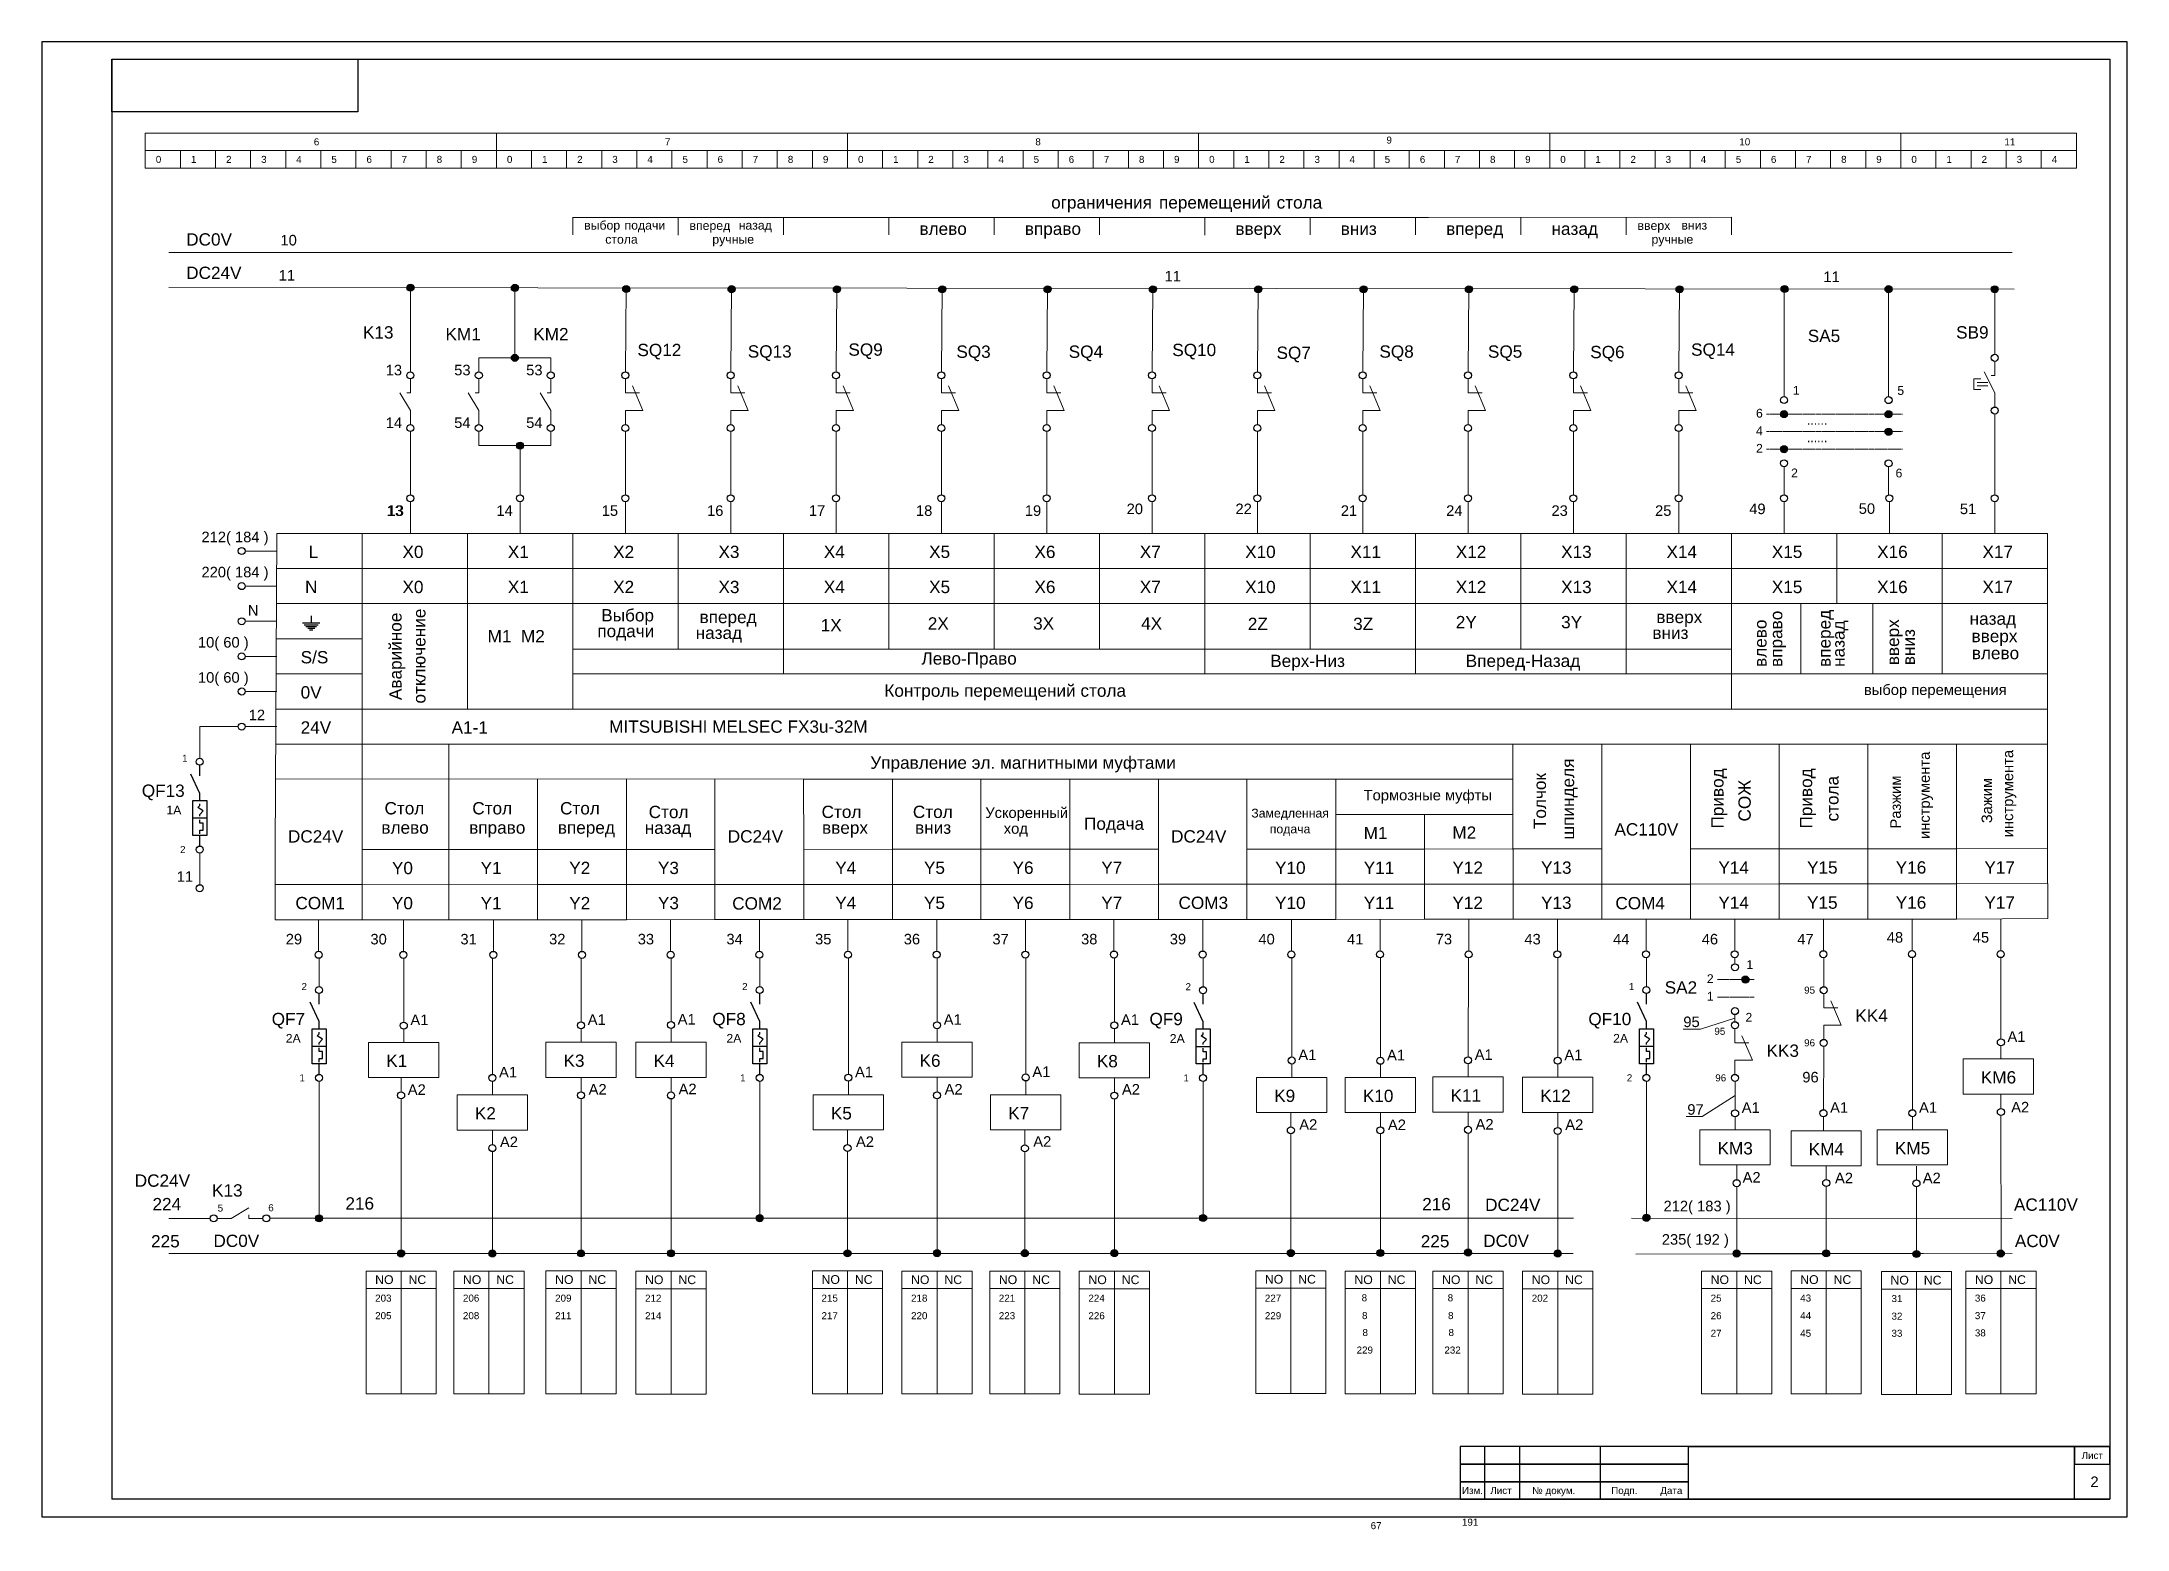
# Model space of a CAD drawing. Header units: millimetres. Extents: x 1900 to 5196, y 1354 to 2616.
# Drawn here: x 2575 to 3169, y 1871 to 2295 of the extents above; entities that cross this region are included whole.
import ezdxf

# ---------------------------------------------------------------- set-up
doc = ezdxf.new("R2010")
doc.units = ezdxf.units.MM
doc.linetypes.add('ACAD_ISO02W100', pattern=[15, 12, -3])
doc.layers.get('0').update_dxf_attribs({"lineweight": 20})
for name, color, linetype, lineweight in [('Маркировка', 7, 'Continuous', 25), ('Оформление', 7, 'Continuous', 30), ('Элементы', 7, 'Continuous', 25)]:
    doc.layers.add(name, color=color, linetype=linetype, lineweight=lineweight)
doc.styles.get("Standard").update_dxf_attribs({"font": 'arial.ttf'})

msp = doc.modelspace()

# ---------------------------------------------------------------- texts
at = {"layer": 'Маркировка'}
for s, height, p in [('6', 2, (2652.5, 2265.5)), ('7', 2, (2752.5, 2265.5)), ('8', 2, (2858, 2265.5)), ('9', 2, (2958, 2266)), ('10', 2, (3058.5, 2265.5)), ('11', 2, (3134, 2265.5)), ('0', 2, (2607.5, 2260.5)), ('1', 2, (2617.5, 2260.5)), ('2', 2, (2627.5, 2260.5)), ('3', 2, (2637.5, 2260.5)), ('4', 2, (2647.5, 2260.5)), ('5', 2, (2657.5, 2260.5)), ('6', 2, (2667.5, 2260.5)), ('7', 2, (2677.5, 2260.5)), ('8', 2, (2687.5, 2260.5)), ('9', 2, (2697.5, 2260.5)), ('0', 2, (2707.5, 2260.5)), ('1', 2, (2717.5, 2260.5)), ('2', 2, (2727.5, 2260.5)), ('3', 2, (2737.5, 2260.5)), ('4', 2, (2747.5, 2260.5)), ('5', 2, (2757.5, 2260.5)), ('6', 2, (2767.5, 2260.5)), ('7', 2, (2777.5, 2260.5)), ('8', 2, (2787.5, 2260.5)), ('9', 2, (2797.5, 2260.5)), ('0', 2, (2807.5, 2260.5)), ('1', 2, (2817.5, 2260.5)), ('2', 2, (2827.5, 2260.5)), ('3', 2, (2837.5, 2260.5)), ('4', 2, (2847.5, 2260.5)), ('5', 2, (2857.5, 2260.5)), ('6', 2, (2867.5, 2260.5)), ('7', 2, (2877.5, 2260.5)), ('8', 2, (2887.5, 2260.5)), ('9', 2, (2897.5, 2260.5)), ('0', 2, (2907.5, 2260.5)), ('1', 2, (2917.5, 2260.5)), ('2', 2, (2927.5, 2260.5)), ('3', 2, (2937.5, 2260.5)), ('4', 2, (2947.5, 2260.5)), ('5', 2, (2957.5, 2260.5)), ('6', 2, (2967.5, 2260.5)), ('7', 2, (2977.5, 2260.5)), ('8', 2, (2987.5, 2260.5)), ('9', 2, (2997.5, 2260.5)), ('0', 2, (3007.5, 2260.5)), ('1', 2, (3017.5, 2260.5)), ('2', 2, (3027.5, 2260.5)), ('3', 2, (3037.5, 2260.5)), ('4', 2, (3047.5, 2260.5)), ('5', 2, (3057.5, 2260.5)), ('6', 2, (3067.5, 2260.5)), ('7', 2, (3077.5, 2260.5)), ('8', 2, (3087.5, 2260.5)), ('9', 2, (3097.5, 2260.5)), ('0', 2, (3107.5, 2260.5)), ('1', 2, (3117.5, 2260.5)), ('2', 2, (3127.5, 2260.5)), ('3', 2, (3137.5, 2260.5)), ('4', 2, (3147.5, 2260.5)), ('перемещений', 3.5, (2893.22, 2247.5)), ('ограничения', 3.5, (2862.5, 2247.5)), ('стола', 3.5, (2926.72, 2247.5)), ('DC0V', 3.5, (2616.15, 2236.96)), ('10', 3, (2643, 2237)), ('выбор', 2.5, (2729.5, 2241.5)), ('стола', 2.5, (2735.5, 2237.5)), ('подачи', 2.5, (2741, 2241.5)), ('вперед', 2.5, (2759.5, 2241.42)), ('ручные', 2.5, (2766, 2237.5)), ('назад', 2.5, (2773.5, 2241.5)), ('влево', 3.5, (2825, 2240)), ('вправо', 3.5, (2855, 2240)), ('вверх', 3.5, (2914.98, 2240)), ('вниз', 3.5, (2944.98, 2240)), ('вперед', 3.5, (2975, 2240)), ('назад', 3.5, (3005, 2240)), ('вверх', 2.5, (3029.5, 2241.42)), ('ручные', 2.5, (3033.5, 2237.5)), ('вниз', 2.5, (3042, 2241.5)), ('DC24V', 3.5, (2616.15, 2227.46)), ('11', 3, (2642.5, 2227)), ('11', 3, (2894.81, 2226.76)), ('11', 3, (3082.44, 2226.58)), ('K13', 3.5, (2666.5, 2210.5)), ('KM1', 3.5, (2690, 2210)), ('KM2', 3.5, (2715, 2210)), ('SA5', 3.5, (3078, 2209.5)), ('SB9', 3.5, (3120.25, 2210.5)), ('SQ12', 3.5, (2744.67, 2205.49)), ('SQ13', 3.5, (2776.1, 2205.07)), ('SQ9', 3.5, (2804.76, 2205.6)), ('SQ3', 3.5, (2835.5, 2205)), ('SQ4', 3.5, (2867.5, 2205)), ('SQ10', 3.5, (2897, 2205.5)), ('SQ7', 3.5, (2926.69, 2204.69)), ('SQ8', 3.5, (2955.99, 2205.04)), ('SQ5', 3.5, (2986.9, 2205.03)), ('SQ6', 3.5, (3016.04, 2204.9)), ('SQ14', 3.5, (3044.76, 2205.6)), ('13', 3, (2672.98, 2200.02)), ('53', 3, (2692.48, 2200.02)), ('53', 3, (2712.98, 2200.02)), ('1', 2.5, (3073.75, 2194.48)), ('5', 2.5, (3103.5, 2194.45)), ('14', 3, (2672.98, 2185.02)), ('54', 3, (2692.48, 2185.02)), ('54', 3, (2712.98, 2185.02)), ('6', 2.5, (3063.25, 2187.98)), ('......', 2.5, (3077.75, 2185.98)), ('4', 2.5, (3063.25, 2182.98)), ('2', 2.5, (3063.25, 2177.98)), ('......', 2.5, (3077.75, 2180.98)), ('2', 2.5, (3073.25, 2170.98)), ('6', 2.5, (3103, 2170.95)), ('13', 3, (2673.25, 2159.99)), ('13', 3, (2673.5, 2160)), ('14', 3, (2704.5, 2160)), ('15', 3, (2734.5, 2160)), ('16', 3, (2764.5, 2160)), ('17', 3, (2793.5, 2160)), ('18', 3, (2824, 2160)), ('19', 3, (2855, 2160)), ('20', 3, (2884, 2160.5)), ('22', 3, (2915, 2160.5)), ('21', 3, (2945, 2160)), ('24', 3, (2975, 2160)), ('23', 3, (3005, 2160)), ('25', 3, (3034.5, 2160)), ('49', 3, (3061.32, 2160.5)), ('50', 3, (3092.51, 2160.57)), ('51', 3, (3121.32, 2160.5)), ('212( 184 )', 3, (2620.5, 2152.5)), ('L', 3.5, (2651, 2148.01)), ('X0', 3.5, (2677.75, 2148.01)), ('X1', 3.5, (2707.75, 2148.01)), ('X2', 3.5, (2737.75, 2148.01)), ('X3', 3.5, (2767.75, 2148.01)), ('X4', 3.5, (2797.75, 2148.01)), ('X5', 3.5, (2827.75, 2148.01)), ('X6', 3.5, (2857.75, 2148.01)), ('X7', 3.5, (2887.75, 2148.01)), ('X10', 3.5, (2917.75, 2148.01)), ('X11', 3.5, (2947.75, 2148.01)), ('X12', 3.5, (2977.75, 2148.01)), ('X13', 3.5, (3007.75, 2148.01)), ('X14', 3.5, (3037.75, 2148.01)), ('X15', 3.5, (3067.75, 2148.01)), ('X16', 3.5, (3097.75, 2148.01)), ('X17', 3.5, (3127.75, 2148.01)), ('220( 184 )', 3, (2620.5, 2142.5)), ('N', 3.5, (2650, 2138.01)), ('X0', 3.5, (2677.75, 2138.01)), ('X1', 3.5, (2707.75, 2138.01)), ('X2', 3.5, (2737.75, 2138.01)), ('X3', 3.5, (2767.75, 2138.01)), ('X4', 3.5, (2797.75, 2138.01)), ('X5', 3.5, (2827.75, 2138.01)), ('X6', 3.5, (2857.75, 2138.01)), ('X7', 3.5, (2887.75, 2138.01)), ('X10', 3.5, (2917.75, 2138.01)), ('X11', 3.5, (2947.75, 2138.01)), ('X12', 3.5, (2977.75, 2138.01)), ('X13', 3.5, (3007.75, 2138.01)), ('X14', 3.5, (3037.75, 2138.01)), ('X15', 3.5, (3067.75, 2138.01)), ('X16', 3.5, (3097.75, 2138.01)), ('X17', 3.5, (3127.75, 2138.01)), ('N', 3, (2633.71, 2131.58)), ('Выбор', 3.5, (2734.37, 2129.96)), ('M1', 3.5, (2702, 2124)), ('M2', 3.5, (2711.5, 2124)), ('подачи', 3.5, (2733.25, 2125.46)), ('назад', 3.5, (2761.25, 2124.96)), ('вперед', 3.5, (2762.37, 2129.46)), ('1X', 3.5, (2796.87, 2127.13)), ('2X', 3.5, (2827.37, 2127.63)), ('3X', 3.5, (2857.37, 2127.63)), ('4X', 3.5, (2888.13, 2127.63)), ('2Z', 3.5, (2918.51, 2127.51)), ('3Z', 3.5, (2948.51, 2127.51)), ('2Y', 3.5, (2977.75, 2128.01)), ('3Y', 3.5, (3007.75, 2128.01)), ('вниз', 3.5, (3033.75, 2124.96)), ('вверх', 3.5, (3034.87, 2129.46)), ('назад', 3.5, (3124.09, 2129)), ('вверх', 3.5, (3124.64, 2124.03)), ('10( 60 )', 3, (2619.5, 2122.5)), ('S/S', 3.5, (2648.75, 2118.01)), ('Лево-Право', 3.5, (2825.57, 2117.65)), ('влево', 3.5, (3124.72, 2119.19)), ('10( 60 )', 3, (2619.5, 2112.5)), ('Верх-Низ', 3.5, (2924.9, 2116.97)), ('Вперед-Назад', 3.5, (2980.58, 2116.99)), ('0V', 3.5, (2648.75, 2108.01)), ('Контроль перемещений стола', 3.5, (2815, 2108.5)), ('выбор перемещения', 3, (3094, 2109)), ('12', 3, (2633.96, 2101.82)), ('24V', 3.5, (2648.75, 2098.01)), ('A1-1', 3.5, (2691.75, 2098.01)), ('MITSUBISHI MELSEC FX3u-32M', 3.5, (2736.61, 2098.25)), ('1', 2, (2615, 2090)), ('Управление эл. магнитными муфтами', 3.5, (2811, 2088)), ('QF13', 3.5, (2603.5, 2080)), ('Тормозные муфты', 3, (2951.5, 2079)), ('1A', 2.5, (2610.5, 2075)), ('Стол', 3.5, (2672.63, 2075.01)), ('Стол', 3.5, (2697.63, 2075.01)), ('Стол', 3.5, (2722.63, 2075.01)), ('Стол', 3.5, (2747.87, 2073.96)), ('Стол', 3.5, (2797.12, 2073.98)), ('Стол', 3.5, (2823.12, 2073.99)), ('Ускоренный', 3, (2843.75, 2074)), ('Подача', 3.5, (2871.87, 2070.62)), ('Замедленная', 2.5, (2919.51, 2074.12)), ('DC24V', 3.5, (2645.13, 2066.99)), ('влево', 3.5, (2671.75, 2069.51)), ('вправо', 3.5, (2696.75, 2069.51)), ('вперед', 3.5, (2722, 2069.51)), ('назад', 3.5, (2746.75, 2069.46)), ('DC24V', 3.5, (2770.39, 2067)), ('вверх', 3.5, (2797.26, 2069.48)), ('вниз', 3.5, (2823.75, 2069.48)), ('ход', 3, (2849, 2069.49)), ('DC24V', 3.5, (2896.66, 2067)), ('подача', 2.5, (2924.76, 2069.61)), ('M1', 3.5, (2951.52, 2067.96)), ('M2', 3.5, (2976.77, 2068.09)), ('AC110V', 3.5, (3022.93, 2069)), ('2', 2, (2614.41, 2064.02)), ('Y0', 3.5, (2674.75, 2057.99)), ('Y1', 3.5, (2700, 2058)), ('Y2', 3.5, (2725.25, 2058.01)), ('Y3', 3.5, (2750.51, 2058.03)), ('Y4', 3.5, (2801.02, 2058.05)), ('Y5', 3.5, (2826.27, 2058.07)), ('Y6', 3.5, (2851.52, 2058.08)), ('Y7', 3.5, (2876.78, 2058.09)), ('Y10', 3.5, (2926.27, 2058.07)), ('Y11', 3.5, (2951.52, 2058.08)), ('Y12', 3.5, (2976.78, 2058.09)), ('Y13', 3.5, (3002.03, 2058.1)), ('Y14', 3.5, (3052.54, 2058.13)), ('Y15', 3.5, (3077.79, 2058.14)), ('Y16', 3.5, (3103.05, 2058.16)), ('Y17', 3.5, (3128.3, 2058.17)), ('11', 3, (2613.46, 2055.82)), ('COM1', 3.5, (2647.25, 2048.01)), ('Y0', 3.5, (2674.75, 2047.99)), ('Y1', 3.5, (2700, 2048)), ('Y2', 3.5, (2725.25, 2048.01)), ('Y3', 3.5, (2750.51, 2048.03)), ('COM2', 3.5, (2771.67, 2047.91)), ('Y4', 3.5, (2801.02, 2048.05)), ('Y5', 3.5, (2826.27, 2048.07)), ('Y6', 3.5, (2851.52, 2048.08)), ('Y7', 3.5, (2876.78, 2048.09)), ('COM3', 3.5, (2898.78, 2048.09)), ('Y10', 3.5, (2926.27, 2048.07)), ('Y11', 3.5, (2951.52, 2048.08)), ('Y12', 3.5, (2976.78, 2048.09)), ('Y13', 3.5, (3002.03, 2048.1)), ('COM4', 3.5, (3023.2, 2047.99)), ('Y14', 3.5, (3052.54, 2048.13)), ('Y15', 3.5, (3077.79, 2048.14)), ('Y16', 3.5, (3103.05, 2048.16)), ('Y17', 3.5, (3128.3, 2048.17)), ('29', 3, (2644.5, 2038)), ('30', 3, (2668.62, 2037.99)), ('31', 3, (2694.25, 2037.99)), ('32', 3, (2719.5, 2038)), ('33', 3, (2744.75, 2038)), ('34', 3, (2770.01, 2038)), ('35', 3, (2795.26, 2038)), ('36', 3, (2820.52, 2038)), ('37', 3, (2845.77, 2038)), ('38', 3, (2871.02, 2038)), ('39', 3, (2896.28, 2038)), ('40', 3, (2921.53, 2038)), ('41', 3, (2946.78, 2038)), ('73', 3, (2972.04, 2038.02)), ('43', 3, (2997.29, 2037.99)), ('44', 3, (3022.55, 2038)), ('46', 3, (3047.8, 2037.99)), ('47', 3, (3075, 2038)), ('48', 3, (3100.5, 2038.5)), ('45', 3, (3125, 2038.5)), ('1', 2.5, (3060.5, 2031)), ('2', 2, (2649, 2025)), ('2', 2, (2774.5, 2025)), ('2', 2, (2900.77, 2024.95)), ('1', 2, (3027.04, 2025)), ('SA2', 3.5, (3037.25, 2023.99)), ('2', 2.5, (3049.25, 2026.99)), ('95', 2, (3076.96, 2023.97)), ('1', 2.5, (3049.25, 2021.99)), ('QF7', 3.5, (2640.5, 2015)), ('A1', 3, (2680, 2015)), ('A1', 3, (2730.51, 2015.08)), ('A1', 3, (2756.13, 2015.18)), ('QF8', 3.5, (2766, 2015)), ('A1', 3, (2831.9, 2015.1)), ('A1', 3, (2882.4, 2015.07)), ('QF9', 3.5, (2890.5, 2015)), ('QF10', 3.5, (3015.5, 2015)), ('95', 3, (3042.56, 2014.45)), ('95', 2, (3051.4, 2012.26)), ('2', 2.5, (3060.25, 2015.99)), ('KK4', 3.5, (3091.55, 2015.96)), ('2A', 2.5, (2644.5, 2010)), ('2A', 2.5, (2770.01, 2010)), ('2A', 2.5, (2896.28, 2009.95)), ('A1', 3, (2932.91, 2005.07)), ('A1', 3, (2958.17, 2004.98)), ('A1', 3, (2983.13, 2005.11)), ('A1', 3, (3008.67, 2005.02)), ('2A', 2.5, (3022.55, 2010)), ('KK3', 3.5, (3066.25, 2005.99)), ('96', 2, (3076.96, 2008.97)), ('A1', 3, (3134.87, 2010.24)), ('K1', 3.5, (2673.12, 2003.11)), ('A1', 3, (2705.25, 2000.12)), ('K3', 3.5, (2723.62, 2003.14)), ('K4', 3.5, (2749.25, 2003.12)), ('A1', 3, (2806.64, 2000.18)), ('K6', 3.5, (2825.01, 2003.16)), ('A1', 3, (2857.15, 2000.24)), ('K8', 3.5, (2875.52, 2003.01)), ('KM6', 3.5, (3127.29, 1998.4)), ('1', 2, (2648.4, 1999.02)), ('A2', 3, (2679.26, 1995.15)), ('A2', 3, (2730.77, 1995.23)), ('A2', 3, (2756.39, 1995.33)), ('1', 2, (2773.91, 1999.02)), ('A2', 3, (2832.15, 1995.25)), ('A2', 3, (2882.66, 1995.23)), ('1', 2, (2900.18, 1998.96)), ('K9', 3.5, (2926.03, 1993.14)), ('K10', 3.5, (2951.28, 1993.12)), ('K11', 3.5, (2976.25, 1993.26)), ('K12', 3.5, (3001.79, 1993.17)), ('2', 2, (3026.45, 1999.02)), ('96', 2, (3051.65, 1999)), ('96', 3, (3076.45, 1998.7)), ('K2', 3.5, (2698.37, 1988.15)), ('K5', 3.5, (2799.76, 1988.17)), ('K7', 3.5, (2850.27, 1988.19)), ('97', 3, (3043.69, 1989.5)), ('A1', 3, (3059.18, 1990.03)), ('A1', 3, (3084.35, 1990.06)), ('A1', 3, (3109.69, 1990.07)), ('A2', 3, (3135.93, 1990.16)), ('A2', 3, (2933.17, 1985.22)), ('A2', 3, (2958.42, 1985.13)), ('A2', 3, (2983.39, 1985.27)), ('A2', 3, (3008.93, 1985.17)), ('A2', 3, (2705.51, 1980.27)), ('A2', 3, (2806.9, 1980.34)), ('A2', 3, (2857.41, 1980.39)), ('KM3', 3.5, (3052.3, 1978.19)), ('KM4', 3.5, (3078.25, 1977.92)), ('KM5', 3.5, (3102.8, 1978.22)), ('DC24V', 3.5, (2601.5, 1969)), ('A2', 3, (3059.44, 1970.18)), ('A2', 3, (3085.75, 1969.99)), ('A2', 3, (3110.75, 1969.99)), ('K13', 3.5, (2623.52, 1966.21)), ('224', 3.5, (2606.55, 1962.3)), ('5', 2, (2625.11, 1961.93)), ('6', 2, (2639.52, 1962.02)), ('216', 3.5, (2661.5, 1962.5)), ('216', 3.5, (2968.18, 1962.3)), ('DC24V', 3.5, (2986.1, 1962.1)), ('212( 183 )', 3, (3036.92, 1962)), ('AC110V', 3.5, (3136.72, 1962.15)), ('225', 3.5, (2606.14, 1951.73)), ('DC0V', 3.5, (2623.91, 1951.85)), ('225', 3.5, (2967.77, 1951.73)), ('DC0V', 3.5, (2985.55, 1951.86)), ('235( 192 )', 3, (3036.42, 1952.5)), ('AC0V', 3.5, (3136.98, 1951.81)), ('NO', 2.5, (2669.97, 1941.29)), ('NC', 2.5, (2679.47, 1941.29)), ('NO', 2.5, (2694.97, 1941.29)), ('NC', 2.5, (2704.47, 1941.29)), ('NO', 2.5, (2721.22, 1941.32)), ('NC', 2.5, (2730.72, 1941.32)), ('NO', 2.5, (2746.84, 1941.27)), ('NC', 2.5, (2756.34, 1941.27)), ('NO', 2.5, (2797.1, 1941.33)), ('NC', 2.5, (2806.6, 1941.33)), ('NO', 2.5, (2822.6, 1941.28)), ('NC', 2.5, (2832.1, 1941.28)), ('NO', 2.5, (2847.6, 1941.28)), ('NC', 2.5, (2857.1, 1941.28)), ('NO', 2.5, (2873.11, 1941.27)), ('NC', 2.5, (2882.61, 1941.27)), ('NO', 2.5, (2923.37, 1941.4)), ('NC', 2.5, (2932.87, 1941.4)), ('NO', 2.5, (2948.87, 1941.28)), ('NC', 2.5, (2958.37, 1941.28)), ('NO', 2.5, (2973.84, 1941.28)), ('NC', 2.5, (2983.34, 1941.28)), ('NO', 2.5, (2999.38, 1941.27)), ('NC', 2.5, (3008.88, 1941.27)), ('NO', 2.5, (3050.34, 1941.28)), ('NC', 2.5, (3059.84, 1941.28)), ('NO', 2.5, (3075.85, 1941.31)), ('NC', 2.5, (3085.35, 1941.31)), ('NO', 2.5, (3101.55, 1941.16)), ('NC', 2.5, (3111.05, 1941.16)), ('NO', 2.5, (3125.59, 1941.29)), ('NC', 2.5, (3135.09, 1941.29)), ('203', 2, (2669.97, 1936.29)), ('206', 2, (2694.97, 1936.29)), ('209', 2, (2721.22, 1936.29)), ('212', 2, (2746.84, 1936.27)), ('215', 2, (2797.1, 1936.28)), ('218', 2, (2822.6, 1936.28)), ('221', 2, (2847.6, 1936.28)), ('224', 2, (2873.11, 1936.27)), ('227', 2, (2923.37, 1936.28)), ('8', 2, (2950.94, 1936.38)), ('8', 2, (2975.44, 1936.38)), ('202', 2, (2999.38, 1936.27)), ('25', 2, (3050.34, 1936.28)), ('43', 2, (3075.85, 1936.31)), ('31', 2, (3101.84, 1936.16)), ('36', 2, (3125.59, 1936.29)), ('205', 2, (2669.97, 1931.29)), ('208', 2, (2694.97, 1931.29)), ('211', 2, (2721.22, 1931.29)), ('214', 2, (2746.84, 1931.27)), ('217', 2, (2797.1, 1931.28)), ('220', 2, (2822.6, 1931.28)), ('223', 2, (2847.6, 1931.28)), ('226', 2, (2873.11, 1931.27)), ('229', 2, (2923.37, 1931.28)), ('8', 2, (2951.04, 1931.31)), ('8', 2, (2975.54, 1931.31)), ('26', 2, (3050.34, 1931.28)), ('44', 2, (3075.85, 1931.31)), ('32', 2, (3101.84, 1931.16)), ('37', 2, (3125.59, 1931.29)), ('8', 2, (2951.18, 1926.48)), ('8', 2, (2975.68, 1926.48)), ('27', 2, (3050.34, 1926.28)), ('45', 2, (3075.85, 1926.28)), ('33', 2, (3101.84, 1926.28)), ('38', 2, (3125.59, 1926.38)), ('229', 2, (2949.5, 1921.5)), ('232', 2, (2974.5, 1921.5)), ('67', 2, (2953.5, 1871.5)), ('191', 2, (2979.5, 1872.5))]:
    msp.add_text(s, height=height, dxfattribs=at).set_placement(p)
for s, height, p in [('отключение', 3.5, (2684.3, 2106.56)), ('вправо', 3.5, (3070.75, 2117)), ('вперед', 3.5, (3084.5, 2117)), ('Аварийное', 3.5, (2677.5, 2107.56)), ('влево', 3.5, (3066.25, 2117)), ('назад', 3.5, (3088.5, 2117)), ('вверх', 3.5, (3104, 2117.5)), ('вниз', 3.5, (3108.5, 2117.5)), ('инструмента', 3, (3112.75, 2068)), ('инструмента', 3, (3136.5, 2068.5)), ('Толчок', 3.5, (3003.44, 2070.82)), ('шпинделя', 3.5, (3011.45, 2067.82)), ('Привод', 3.5, (3054, 2070.99)), ('Привод', 3.5, (3079.25, 2070.99)), ('стола', 3.5, (3086.75, 2073)), ('Разжим', 3, (3104.51, 2070.99)), ('Зажим', 3, (3130.5, 2072.5)), ('СОЖ', 3.5, (3061.75, 2072.99))]:
    msp.add_text(s, height=height, rotation=90, dxfattribs=at).set_placement(p)
at = {"layer": 'Оформление'}
for s, height, p in [('Лист', 2, (3156, 1891.5)), ('Изм.', 2, (2979.5, 1881.52)), ('Лист', 2, (2987.6, 1881.51)), ('№ докум.', 2, (2999.52, 1881.49)), ('Подп.', 2, (3022, 1881.5)), ('Дата', 2, (3036, 1881.5)), ('2', 3, (3158.5, 1883.5))]:
    msp.add_text(s, height=height, dxfattribs=at).set_placement(p)

# ---------------------------------------------------------------- hatches: boundary and pattern name
h = msp.add_hatch(color=256)
h.dxf.hatch_style = 1
h.set_gradient(color1=(255, 255, 255), one_color=1, tint=1)
h.paths.add_polyline_path([(2681.02, 2224.95, 1), (2679.02, 2224.95, 1)])
h = msp.add_hatch(color=256)
h.dxf.hatch_style = 1
h.set_gradient(color1=(255, 255, 255), one_color=1, tint=1)
h.paths.add_polyline_path([(2710.77, 2224.92, 1), (2708.77, 2224.92, 1)])
h = msp.add_hatch(color=256)
h.dxf.hatch_style = 1
h.set_gradient(color1=(255, 255, 255), one_color=1, tint=1)
h.paths.add_polyline_path([(2742.47, 2224.58, 1), (2740.47, 2224.58, 1)])
h = msp.add_hatch(color=256)
h.dxf.hatch_style = 1
h.set_gradient(color1=(255, 255, 255), one_color=1, tint=1)
h.paths.add_polyline_path([(2772.47, 2224.55, 1), (2770.47, 2224.55, 1)])
h = msp.add_hatch(color=256)
h.dxf.hatch_style = 1
h.set_gradient(color1=(255, 255, 255), one_color=1, tint=1)
h.paths.add_polyline_path([(2802.47, 2224.52, 1), (2800.47, 2224.52, 1)])
h = msp.add_hatch(color=256)
h.dxf.hatch_style = 1
h.set_gradient(color1=(255, 255, 255), one_color=1, tint=1)
h.paths.add_polyline_path([(2832.47, 2224.52, 1), (2830.47, 2224.52, 1)])
h = msp.add_hatch(color=256)
h.dxf.hatch_style = 1
h.set_gradient(color1=(255, 255, 255), one_color=1, tint=1)
h.paths.add_polyline_path([(2862.47, 2224.52, 1), (2860.47, 2224.52, 1)])
h = msp.add_hatch(color=256)
h.dxf.hatch_style = 1
h.set_gradient(color1=(255, 255, 255), one_color=1, tint=1)
h.paths.add_polyline_path([(2892.47, 2224.52, 1), (2890.47, 2224.52, 1)])
h = msp.add_hatch(color=256)
h.dxf.hatch_style = 1
h.set_gradient(color1=(255, 255, 255), one_color=1, tint=1)
h.paths.add_polyline_path([(2922.47, 2224.52, 1), (2920.47, 2224.52, 1)])
h = msp.add_hatch(color=256)
h.dxf.hatch_style = 1
h.set_gradient(color1=(255, 255, 255), one_color=1, tint=1)
h.paths.add_polyline_path([(2952.47, 2224.52, 1), (2950.47, 2224.52, 1)])
h = msp.add_hatch(color=256)
h.dxf.hatch_style = 1
h.set_gradient(color1=(255, 255, 255), one_color=1, tint=1)
h.paths.add_polyline_path([(2982.47, 2224.52, 1), (2980.47, 2224.52, 1)])
h = msp.add_hatch(color=256)
h.dxf.hatch_style = 1
h.set_gradient(color1=(255, 255, 255), one_color=1, tint=1)
h.paths.add_polyline_path([(3012.47, 2224.52, 1), (3010.47, 2224.52, 1)])
h = msp.add_hatch(color=256)
h.dxf.hatch_style = 1
h.set_gradient(color1=(255, 255, 255), one_color=1, tint=1)
h.paths.add_polyline_path([(3042.47, 2224.52, 1), (3040.47, 2224.52, 1)])
h = msp.add_hatch(color=256)
h.dxf.hatch_style = 1
h.set_gradient(color1=(255, 255, 255), one_color=1, tint=1)
h.paths.add_polyline_path([(3072.38, 2224.58, 1), (3070.38, 2224.58, 1)])
h = msp.add_hatch(color=256)
h.dxf.hatch_style = 1
h.set_gradient(color1=(255, 255, 255), one_color=1, tint=1)
h.paths.add_polyline_path([(3102, 2224.55, 1), (3100, 2224.55, 1)])
h = msp.add_hatch(color=256)
h.dxf.hatch_style = 1
h.set_gradient(color1=(255, 255, 255), one_color=1, tint=1)
h.paths.add_polyline_path([(3132.25, 2224.52, 1), (3130.25, 2224.52, 1)])
h = msp.add_hatch(color=256)
h.dxf.hatch_style = 1
h.set_gradient(color1=(255, 255, 255), one_color=1, tint=1)
h.paths.add_polyline_path([(2710.75, 2205, 1), (2708.75, 2205, 1)])
h = msp.add_hatch(color=256)
h.dxf.hatch_style = 1
h.set_gradient(color1=(255, 255, 255), one_color=1, tint=1)
h.paths.add_polyline_path([(3072.25, 2188.98, 1), (3070.25, 2188.98, 1)])
h = msp.add_hatch(color=256)
h.dxf.hatch_style = 1
h.set_gradient(color1=(255, 255, 255), one_color=1, tint=1)
h.paths.add_polyline_path([(3102, 2188.95, 1), (3100, 2188.95, 1)])
h = msp.add_hatch(color=256)
h.dxf.hatch_style = 1
h.set_gradient(color1=(255, 255, 255), one_color=1, tint=1)
h.paths.add_polyline_path([(2712.25, 2180, 1), (2710.25, 2180, 1)])
h = msp.add_hatch(color=256)
h.dxf.hatch_style = 1
h.set_gradient(color1=(255, 255, 255), one_color=1, tint=1)
h.paths.add_polyline_path([(3102, 2183.95, 1), (3100, 2183.95, 1)])
h = msp.add_hatch(color=256)
h.dxf.hatch_style = 1
h.set_gradient(color1=(255, 255, 255), one_color=1, tint=1)
h.paths.add_polyline_path([(3072.25, 2178.98, 1), (3070.25, 2178.98, 1)])
h = msp.add_hatch(color=256)
h.dxf.hatch_style = 1
h.set_gradient(color1=(255, 255, 255), one_color=1, tint=1)
h.paths.add_polyline_path([(3061.25, 2027.99, 1), (3059.25, 2027.99, 1)])
h = msp.add_hatch(color=256)
h.dxf.hatch_style = 1
h.set_gradient(color1=(255, 255, 255), one_color=1, tint=1)
h.paths.add_polyline_path([(2655, 1960, 1), (2653, 1960, 1)])
h = msp.add_hatch(color=256)
h.dxf.hatch_style = 1
h.set_gradient(color1=(255, 255, 255), one_color=1, tint=1)
h.paths.add_polyline_path([(2780.51, 1960.03, 1), (2778.51, 1960.03, 1)])
h = msp.add_hatch(color=256)
h.dxf.hatch_style = 1
h.set_gradient(color1=(255, 255, 255), one_color=1, tint=1)
h.paths.add_polyline_path([(2906.78, 1960.09, 1), (2904.78, 1960.09, 1)])
h = msp.add_hatch(color=256)
h.dxf.hatch_style = 1
h.set_gradient(color1=(255, 255, 255), one_color=1, tint=1)
h.paths.add_polyline_path([(3033.05, 1960.16, 1), (3031.05, 1960.16, 1)])
h = msp.add_hatch(color=256)
h.dxf.hatch_style = 1
h.set_gradient(color1=(255, 255, 255), one_color=1, tint=1)
h.paths.add_polyline_path([(2678.37, 1950, 1), (2676.37, 1950, 1)])
h = msp.add_hatch(color=256)
h.dxf.hatch_style = 1
h.set_gradient(color1=(255, 255, 255), one_color=1, tint=1)
h.paths.add_polyline_path([(2704.37, 1950, 1), (2702.37, 1950, 1)])
h = msp.add_hatch(color=256)
h.dxf.hatch_style = 1
h.set_gradient(color1=(255, 255, 255), one_color=1, tint=1)
h.paths.add_polyline_path([(2729.62, 1950.02, 1), (2727.62, 1950.02, 1)])
h = msp.add_hatch(color=256)
h.dxf.hatch_style = 1
h.set_gradient(color1=(255, 255, 255), one_color=1, tint=1)
h.paths.add_polyline_path([(2755.25, 1950.03, 1), (2753.25, 1950.03, 1)])
h = msp.add_hatch(color=256)
h.dxf.hatch_style = 1
h.set_gradient(color1=(255, 255, 255), one_color=1, tint=1)
h.paths.add_polyline_path([(2805.5, 1950.04, 1), (2803.5, 1950.04, 1)])
h = msp.add_hatch(color=256)
h.dxf.hatch_style = 1
h.set_gradient(color1=(255, 255, 255), one_color=1, tint=1)
h.paths.add_polyline_path([(2831.01, 1950.07, 1), (2829.01, 1950.07, 1)])
h = msp.add_hatch(color=256)
h.dxf.hatch_style = 1
h.set_gradient(color1=(255, 255, 255), one_color=1, tint=1)
h.paths.add_polyline_path([(2856.01, 1950.07, 1), (2854.01, 1950.07, 1)])
h = msp.add_hatch(color=256)
h.dxf.hatch_style = 1
h.set_gradient(color1=(255, 255, 255), one_color=1, tint=1)
h.paths.add_polyline_path([(2881.52, 1950.09, 1), (2879.52, 1950.09, 1)])
h = msp.add_hatch(color=256)
h.dxf.hatch_style = 1
h.set_gradient(color1=(255, 255, 255), one_color=1, tint=1)
h.paths.add_polyline_path([(2931.77, 1950.1, 1), (2929.77, 1950.1, 1)])
h = msp.add_hatch(color=256)
h.dxf.hatch_style = 1
h.set_gradient(color1=(255, 255, 255), one_color=1, tint=1)
h.paths.add_polyline_path([(2957.28, 1950.13, 1), (2955.28, 1950.13, 1)])
h = msp.add_hatch(color=256)
h.dxf.hatch_style = 1
h.set_gradient(color1=(255, 255, 255), one_color=1, tint=1)
h.paths.add_polyline_path([(2982.25, 1950.27, 1), (2980.25, 1950.27, 1)])
h = msp.add_hatch(color=256)
h.dxf.hatch_style = 1
h.set_gradient(color1=(255, 255, 255), one_color=1, tint=1)
h.paths.add_polyline_path([(3007.79, 1950, 1), (3005.79, 1950, 1)])
h = msp.add_hatch(color=256)
h.dxf.hatch_style = 1
h.set_gradient(color1=(255, 255, 255), one_color=1, tint=1)
h.paths.add_polyline_path([(3058.75, 1949.99, 1), (3056.75, 1949.99, 1)])
h = msp.add_hatch(color=256)
h.dxf.hatch_style = 1
h.set_gradient(color1=(255, 255, 255), one_color=1, tint=1)
h.paths.add_polyline_path([(3084.25, 1950.01, 1), (3082.25, 1950.01, 1)])
h = msp.add_hatch(color=256)
h.dxf.hatch_style = 1
h.set_gradient(color1=(255, 255, 255), one_color=1, tint=1)
h.paths.add_polyline_path([(3109.96, 1949.87, 1), (3107.96, 1949.87, 1)])
h = msp.add_hatch(color=256)
h.dxf.hatch_style = 1
h.set_gradient(color1=(255, 255, 255), one_color=1, tint=1)
h.paths.add_polyline_path([(3133.97, 1949.99, 1), (3131.97, 1949.99, 1)])

# ---------------------------------------------------------------- linework, layer by layer
for p, q in [((2726.25, 2245.08), (2726.25, 2240.04)), ((2726.25, 2245), (2909.98, 2245)), ((2756.25, 2245), (2756.25, 2239.97)), ((2786.25, 2245.08), (2786.25, 2240.04)), ((2816.25, 2245.08), (2816.25, 2240.04)), ((2846.25, 2245.08), (2846.25, 2240.04)), ((2876.25, 2245.08), (2876.25, 2240.04)), ((2906.25, 2245), (2906.25, 2239.97)), ((2909.98, 2245), (2970, 2245)), ((2936.25, 2245.08), (2936.25, 2240.04)), ((2966.25, 2245.08), (2966.25, 2240.04)), ((2970, 2245), (3056.25, 2245.08)), ((2996.25, 2245.08), (2996.25, 2240.04)), ((3026.25, 2245.08), (3026.25, 2240.04)), ((3056.25, 2245.08), (3056.25, 2240.04)), ((2611.25, 2235.01), (3136.25, 2235.01)), ((2611.25, 2225.01), (3136.75, 2224.51)), ((2680, 2201), (2680.02, 2224.95)), ((2709.75, 2205), (2709.77, 2224.92)), ((2741.25, 2201.01), (2741.48, 2224.9)), ((2771.25, 2201.01), (2771.48, 2224.87)), ((2801.25, 2201.01), (2801.48, 2224.84)), ((2831.25, 2201.01), (2831.47, 2224.81)), ((2861.25, 2201.01), (2861.47, 2224.78)), ((2891.25, 2201.01), (2891.47, 2224.76)), ((2921.25, 2201.01), (2921.47, 2224.73)), ((2951.25, 2201.01), (2951.47, 2224.7)), ((2981.25, 2201.01), (2981.47, 2224.67)), ((3011.25, 2201.01), (3011.47, 2224.64)), ((3041.25, 2201.01), (3041.47, 2224.61)), ((3071.25, 2193.98), (3071.28, 2224.58)), ((3071.28, 2224.58), (3071.28, 2224.58)), ((3101, 2193.95), (3100.96, 2224.55)), ((3131.25, 2206), (3131.25, 2224.52)), ((2699.5, 2201), (2699.5, 2205)), ((2699.5, 2205), (2720, 2205)), ((2720, 2205), (2720, 2201)), ((3131.25, 2200), (3131.25, 2204)), ((2680, 2195), (2680, 2199)), ((2699.5, 2195), (2699.5, 2199)), ((2720, 2195), (2720, 2199)), ((2741.25, 2199.01), (2741.25, 2195.01)), ((2771.25, 2199.01), (2771.25, 2195.01)), ((2801.25, 2199.01), (2801.25, 2195.01)), ((2831.25, 2199.01), (2831.25, 2195.01)), ((2861.25, 2199.01), (2861.25, 2195.01)), ((2891.25, 2199.01), (2891.25, 2195.01)), ((2921.25, 2199.01), (2921.25, 2195.01)), ((2951.25, 2199.01), (2951.25, 2195.01)), ((2981.25, 2199.01), (2981.25, 2195.01)), ((3011.25, 2199.01), (3011.25, 2195.01)), ((3041.25, 2199.01), (3041.25, 2195.01)), ((3127.25, 2199), (3125.25, 2199)), ((3125.25, 2199), (3125.25, 2196)), ((3126.25, 2198), (3129.25, 2198)), ((3131.25, 2195), (3128.25, 2201)), ((3130.25, 2200), (3131.25, 2200)), ((2677, 2195), (2680, 2190)), ((2679, 2195), (2680, 2195)), ((2696.5, 2195), (2699.5, 2190)), ((2698.5, 2195), (2699.5, 2195)), ((2717, 2195), (2720, 2190)), ((2719, 2195), (2720, 2195)), ((2741.25, 2195.01), (2745.25, 2195.01)), ((2746.25, 2190.01), (2743.25, 2197.01)), ((2771.25, 2195.01), (2775.25, 2195.01)), ((2776.25, 2190.01), (2773.25, 2197.01)), ((2801.25, 2195.01), (2805.25, 2195.01)), ((2806.25, 2190.01), (2803.25, 2197.01)), ((2831.25, 2195.01), (2835.25, 2195.01)), ((2836.25, 2190.01), (2833.25, 2197.01)), ((2861.25, 2195.01), (2865.25, 2195.01)), ((2866.25, 2190.01), (2863.25, 2197.01)), ((2891.25, 2195.01), (2895.25, 2195.01)), ((2896.25, 2190.01), (2893.25, 2197.01)), ((2921.25, 2195.01), (2925.25, 2195.01)), ((2926.25, 2190.01), (2923.25, 2197.01)), ((2951.25, 2195.01), (2955.25, 2195.01)), ((2956.25, 2190.01), (2953.25, 2197.01)), ((2981.25, 2195.01), (2985.25, 2195.01)), ((2986.25, 2190.01), (2983.25, 2197.01)), ((3011.25, 2195.01), (3015.25, 2195.01)), ((3016.25, 2190.01), (3013.25, 2197.01)), ((3041.25, 2195.01), (3045.25, 2195.01)), ((3046.25, 2190.01), (3043.25, 2197.01)), ((3125.25, 2196), (3127.25, 2196)), ((3126.25, 2197), (3129.25, 2197)), ((3131.25, 2191), (3131.25, 2195)), ((2680, 2190), (2680, 2186)), ((2699.5, 2190), (2699.5, 2186)), ((2720, 2190), (2720, 2186)), ((2741.25, 2186.01), (2741.25, 2190.01)), ((2741.25, 2190.01), (2746.25, 2190.01)), ((2771.25, 2186.01), (2771.25, 2190.01)), ((2771.25, 2190.01), (2776.25, 2190.01)), ((2801.25, 2186.01), (2801.25, 2190.01)), ((2801.25, 2190.01), (2806.25, 2190.01)), ((2831.25, 2186.01), (2831.25, 2190.01)), ((2831.25, 2190.01), (2836.25, 2190.01)), ((2861.25, 2186.01), (2861.25, 2190.01)), ((2861.25, 2190.01), (2866.25, 2190.01)), ((2891.25, 2186.01), (2891.25, 2190.01)), ((2891.25, 2190.01), (2896.25, 2190.01)), ((2921.25, 2186.01), (2921.25, 2190.01)), ((2921.25, 2190.01), (2926.25, 2190.01)), ((2951.25, 2186.01), (2951.25, 2190.01)), ((2951.25, 2190.01), (2956.25, 2190.01)), ((2981.25, 2186.01), (2981.25, 2190.01)), ((2981.25, 2190.01), (2986.25, 2190.01)), ((3011.25, 2186.01), (3011.25, 2190.01)), ((3011.25, 2190.01), (3016.25, 2190.01)), ((3041.25, 2186.01), (3041.25, 2190.01)), ((3041.25, 2190.01), (3046.25, 2190.01)), ((3131.25, 2166.01), (3131.25, 2189)), ((2680, 2184), (2680, 2166)), ((2699.5, 2184), (2699.5, 2180)), ((2699.5, 2180), (2720, 2180)), ((2711.25, 2166.01), (2711.25, 2180)), ((2720, 2180), (2720, 2184)), ((2741.25, 2184.01), (2741.25, 2166.01)), ((2771.25, 2184.01), (2771.25, 2166.01)), ((2801.25, 2184.01), (2801.25, 2166.01)), ((2831.25, 2184.01), (2831.25, 2166.01)), ((2861.25, 2184.01), (2861.25, 2166.01)), ((2891.25, 2184.01), (2891.25, 2166.01)), ((2921.25, 2184.01), (2921.25, 2166.01)), ((2951.25, 2184.01), (2951.25, 2166.01)), ((2981.25, 2184.01), (2981.25, 2166.01)), ((3011.25, 2184.01), (3011.25, 2166.01)), ((3041.25, 2184.01), (3041.25, 2166.01)), ((3071.25, 2166.01), (3071.25, 2173.98)), ((3101, 2165.98), (3101, 2173.95)), ((2680, 2155), (2680, 2164)), ((2711.25, 2155.01), (2711.25, 2164.01)), ((2741.25, 2155.01), (2741.25, 2164.01)), ((2771.25, 2155.01), (2771.25, 2164.01)), ((2801.25, 2155.01), (2801.25, 2164.01)), ((2831.25, 2155.01), (2831.25, 2164.01)), ((2861.25, 2155.01), (2861.25, 2164.01)), ((2891.25, 2155.01), (2891.25, 2164.01)), ((2921.25, 2155.01), (2921.25, 2164.01)), ((2951.25, 2155.01), (2951.25, 2164.01)), ((2981.25, 2155.01), (2981.25, 2164.01)), ((3011.25, 2155.01), (3011.25, 2164.01)), ((3041.25, 2155.01), (3041.25, 2164.01)), ((3071.25, 2155.01), (3071.25, 2164.01)), ((3101.25, 2155.01), (3101.25, 2164.01)), ((3131.25, 2155.01), (3131.25, 2164.01)), ((2641.51, 2065.03), (2642, 2155.01)), ((2632.97, 2150), (2641.97, 2150)), ((2632.97, 2140), (2641.97, 2140)), ((2696.25, 2135.01), (2696.25, 2115.01)), ((2726.25, 2135.01), (2726.25, 2115.01)), ((2756.25, 2135.01), (2756.25, 2122.01)), ((2786.25, 2135.01), (2786.25, 2115.01)), ((2816.25, 2135.01), (2816.25, 2122.01)), ((2846.25, 2135.01), (2846.25, 2122.01)), ((2876.25, 2135.01), (2876.25, 2122.01)), ((2906.25, 2135.01), (2906.25, 2115.01)), ((2936.25, 2135.01), (2936.25, 2122.01)), ((2966.25, 2135.01), (2966.25, 2115.01)), ((2996.25, 2135.01), (2996.25, 2122.01)), ((3026.25, 2135.01), (3026.25, 2115.01)), ((3056.25, 2135.01), (3056.25, 2105.01)), ((3076, 2135.01), (3076, 2115)), ((3096.5, 2135.01), (3096.5, 2115)), ((3116.25, 2135.01), (3116.25, 2115.01)), ((3146.25, 2125.01), (3146.25, 2135.01)), ((2632.97, 2130), (2641.97, 2130)), ((2726.25, 2122.01), (3056.25, 2122.01)), ((2632.97, 2120), (2641.97, 2120)), ((2696.25, 2115.01), (2696.25, 2105.01)), ((2786.25, 2115.01), (2726.25, 2115.01)), ((2726.25, 2115.01), (2726.25, 2105.01)), ((2786.25, 2115.01), (3146.25, 2115.01)), ((2632.97, 2110), (2641.97, 2110)), ((3146.25, 2105.01), (3146.25, 2065.01)), ((2620, 2091), (2620, 2100)), ((2620, 2100), (2630.97, 2100)), ((2632.97, 2100), (2641.97, 2100)), ((2666.25, 2095.01), (3146.25, 2095.01)), ((2666.25, 2095.01), (2666.25, 2065.01)), ((2691, 2065), (2691, 2095.01)), ((2994, 2065), (2994, 2095.01)), ((3019.3, 2065.17), (3019.3, 2095.01)), ((3044.55, 2065.18), (3044.55, 2095.01)), ((3069.81, 2065.2), (3069.81, 2095.01)), ((3095.06, 2065.2), (3095.06, 2095.01)), ((3120.32, 2065.2), (3120.32, 2095.01)), ((2641.62, 2085.17), (2792.01, 2085.03)), ((2716.25, 2065.01), (2716.25, 2085.04)), ((2741.51, 2065.01), (2741.51, 2085.03)), ((2766.76, 2065.04), (2766.76, 2085.03)), ((2792.02, 2065.05), (2792.01, 2085.03)), ((2792.02, 2085.03), (2918.28, 2085.02)), ((2817.27, 2065.07), (2817.27, 2085.09)), ((2842.52, 2065.01), (2842.52, 2085.04)), ((2867.78, 2065.01), (2867.78, 2085.04)), ((2893.03, 2065.1), (2893.03, 2085.03)), ((2918.28, 2065.12), (2918.28, 2085.02)), ((2918.28, 2085.02), (2994, 2085.02)), ((2943.54, 2065.01), (2943.54, 2085.03)), ((2943.54, 2075.02), (2994, 2075.02)), ((2968.79, 2065.14), (2968.79, 2075.02)), ((2620, 2064), (2620, 2055)), ((2653.88, 2045.03), (2653.88, 2036.03)), ((2678, 2045.01), (2678, 2036.01)), ((2703.63, 2045.01), (2703.63, 2036.01)), ((2728.88, 2045.02), (2728.88, 2036.02)), ((2754.13, 2045.04), (2754.13, 2036.04)), ((2779.39, 2045.05), (2779.39, 2036.05)), ((2804.64, 2045.06), (2804.64, 2036.06)), ((2829.9, 2045.07), (2829.9, 2036.07)), ((2855.15, 2045.09), (2855.15, 2036.09)), ((2880.4, 2045.1), (2880.4, 2036.1)), ((2905.66, 2045.11), (2905.66, 2036.11)), ((2930.91, 2045.13), (2930.91, 2036.13)), ((2956.17, 2045.14), (2956.17, 2036.14)), ((2981.42, 2045.15), (2981.42, 2036.15)), ((3006.67, 2045.17), (3006.67, 2036.17)), ((3031.93, 2045.18), (3031.93, 2036.18)), ((3057.18, 2045.19), (3057.18, 2036.19)), ((3082.43, 2045.21), (3082.43, 2036.21)), ((3107.69, 2045.22), (3107.69, 2036.22)), ((3132.94, 2045.23), (3132.94, 2036.23)), ((2654, 2034.03), (2654, 2026)), ((2678.12, 2034.02), (2678.12, 2015.87)), ((2703.37, 2034.03), (2703.37, 2000.99)), ((2728.62, 2034.05), (2728.62, 2015.95)), ((2754.25, 2034.05), (2754.25, 2016.05)), ((2779.5, 2034.06), (2779.5, 2026)), ((2804.76, 2034.07), (2804.76, 2001.06)), ((2830.01, 2034.09), (2830.01, 2015.97)), ((2855.27, 2034.09), (2855.27, 2001.11)), ((2880.52, 2034.11), (2880.52, 2015.95)), ((2905.77, 2034.13), (2905.77, 2025.95)), ((2931.03, 2034.13), (2931.03, 2005.94)), ((2956.28, 2034.15), (2956.28, 2005.85)), ((2981.41, 2034.15), (2981.25, 2005.99)), ((3006.79, 2034.2), (3006.79, 2005.89)), ((3032.04, 2034.19), (3032.04, 2026)), ((3057.25, 2032.49), (3057.25, 2034.19)), ((3082.55, 2034.21), (3082.55, 2025.96)), ((3107.8, 2034.23), (3107.8, 1990.94)), ((3132.99, 2034.23), (3132.99, 2011.11)), ((3082.55, 2023.96), (3082.55, 2019.96)), ((3082.55, 2019.96), (3086.55, 2019.96)), ((3087.55, 2014.96), (3084.55, 2021.96)), ((2678.12, 2013.87), (2678.12, 2010.11)), ((2728.62, 2013.95), (2728.62, 2010.14)), ((2754.25, 2014.05), (2754.25, 2010.12)), ((2830.01, 2013.97), (2830.01, 2010.16)), ((2880.52, 2013.95), (2880.52, 2010.01)), ((3047.47, 2013.85), (3042.49, 2013.9)), ((3057.25, 2016.99), (3047.47, 2013.85)), ((3057.25, 2015.99), (3057.25, 2017.99)), ((3057.25, 2013.99), (3057.25, 2009.99)), ((3082.55, 2010.96), (3082.55, 2014.96)), ((3082.55, 2014.96), (3087.55, 2014.96)), ((3057.25, 2009.99), (3061.25, 2009.99)), ((3062.25, 2004.99), (3059.25, 2011.99)), ((3082.55, 2008.96), (3082.47, 1990.93)), ((3132.99, 2009.11), (3132.99, 2005.4)), ((2931.03, 2003.94), (2931.03, 2000.14)), ((2956.28, 2003.85), (2956.28, 2000.12)), ((2981.25, 2003.99), (2981.25, 2000.26)), ((3006.79, 2003.89), (3006.79, 2000.17)), ((3057.25, 2000.99), (3057.25, 2004.99)), ((3057.25, 2004.99), (3062.25, 2004.99)), ((2654, 1999), (2654, 1960)), ((2677.37, 2000.11), (2677.37, 1996.02)), ((2703.37, 1998.99), (2703.37, 1995.15)), ((2728.62, 2000.14), (2728.62, 1996.03)), ((2754.25, 2000.12), (2754.25, 1995.99)), ((2779.51, 1999), (2779.51, 1960.03)), ((2804.76, 1999.06), (2804.76, 1995.17)), ((2830.01, 2000.16), (2830.01, 1996.02)), ((2855.27, 1999.11), (2855.27, 1995.19)), ((2880.52, 2000.01), (2880.52, 1995.94)), ((2905.77, 1998.95), (2905.78, 1960.09)), ((3032.04, 1999), (3032.05, 1960.16)), ((3057.3, 1998.99), (3057.3, 1990.9)), ((2677.37, 1994.02), (2677.37, 1950)), ((2728.62, 1994.03), (2728.62, 1950.02)), ((2754.25, 1993.99), (2754.25, 1950.03)), ((2830.01, 1994.02), (2830.01, 1950.07)), ((2880.52, 1993.94), (2880.52, 1950.09)), ((2930.77, 1990.14), (2930.77, 1986.07)), ((2956.28, 1990.12), (2956.28, 1986.06)), ((2981.25, 1990.26), (2981.25, 1986.2)), ((3006.79, 1990.13), (3006.79, 1985.89)), ((3057.3, 1994.94), (3047.95, 1988.96)), ((3132.99, 1995.22), (3132.99, 1991.27)), ((2703.37, 1985.15), (2703.37, 1980.99)), ((2804.5, 1985.17), (2804.5, 1981.01)), ((2855.01, 1985.19), (2855.01, 1980.94)), ((2930.77, 1984.07), (2930.77, 1950.1)), ((2956.28, 1984.06), (2956.28, 1950.13)), ((2981.25, 1984.2), (2981.25, 1950.27)), ((3047.95, 1988.96), (3043.35, 1989.02)), ((3057.3, 1988.9), (3057.3, 1985.19)), ((3082.47, 1988.93), (3082.45, 1984.94)), ((3107.8, 1988.94), (3107.8, 1985.22)), ((3132.99, 1989.27), (3133.06, 1949.99)), ((2703.37, 1978.99), (2703.37, 1950)), ((2804.5, 1979.01), (2804.5, 1950.04)), ((2855.01, 1978.94), (2855.01, 1950.07)), ((3006.79, 1983.89), (3006.79, 1950)), ((3057.75, 1975.01), (3057.75, 1971.01)), ((3083.25, 1974.94), (3083.25, 1971.06)), ((3108.96, 1974.89), (3108.96, 1970.95)), ((3057.75, 1969.01), (3057.75, 1949.99)), ((3083.25, 1969.06), (3083.25, 1950.01)), ((3108.96, 1968.95), (3108.96, 1949.87)), ((2634, 1963), (2629, 1960)), ((2634, 1961), (2634, 1960)), ((2611.25, 1960), (2623, 1960)), ((2629, 1960), (2625, 1960)), ((2634, 1960), (2638, 1960)), ((2640, 1960.01), (3011.32, 1960.09)), ((3027.82, 1960.03), (3136.25, 1960)), ((2611.25, 1950), (3006.79, 1950)), ((2611.25, 1950), (3011.17, 1949.98)), ((3029.06, 1949.8), (3136.25, 1950)), ((3057.75, 1949.99), (3111, 1949.99)), ((2677.37, 1945), (2677.37, 1910)), ((2702.37, 1945), (2702.37, 1910)), ((2728.62, 1945.02), (2728.62, 1910.02)), ((2754.25, 1944.97), (2754.25, 1909.97)), ((2804.5, 1945.04), (2804.5, 1910.04)), ((2830.01, 1944.99), (2830.01, 1909.99)), ((2855.01, 1944.99), (2855.01, 1909.99)), ((2880.52, 1944.97), (2880.52, 1909.97)), ((2930.77, 1945.1), (2930.77, 1910.1)), ((2956.28, 1944.99), (2956.28, 1909.99)), ((2981.25, 1944.99), (2981.25, 1909.99)), ((3006.79, 1944.97), (3006.79, 1909.97)), ((3057.75, 1944.99), (3057.75, 1909.99)), ((3083.25, 1945.01), (3083.25, 1910.01)), ((3108.96, 1944.87), (3108.96, 1909.87)), ((3133, 1945), (3133, 1910)), ((2667.37, 1940), (2687.37, 1940)), ((2692.37, 1940), (2712.37, 1940)), ((2718.62, 1940.02), (2738.62, 1940.02)), ((2744.25, 1939.97), (2764.25, 1939.97)), ((2794.5, 1940.04), (2814.5, 1940.04)), ((2820.01, 1939.99), (2840.01, 1939.99)), ((2845.01, 1939.99), (2865.01, 1939.99)), ((2870.52, 1939.97), (2890.52, 1939.97)), ((2920.77, 1940.1), (2940.77, 1940.1)), ((2946.28, 1939.99), (2966.28, 1939.99)), ((2971.25, 1939.99), (2991.25, 1939.99)), ((2996.79, 1939.97), (3016.79, 1939.97)), ((3047.75, 1939.99), (3067.75, 1939.99)), ((3073.25, 1940.01), (3093.25, 1940.01)), ((3098.96, 1939.87), (3118.96, 1939.87)), ((3123, 1940), (3143, 1940))]:
    msp.add_line(p, q)
at = {"linetype": 'ACAD_ISO02W100', "ltscale": 0.005}
for p, q in [((3066.25, 2188.98), (3105, 2188.98)), ((3066.25, 2183.98), (3105, 2183.98)), ((3066.25, 2178.98), (3105, 2178.98)), ((3052.25, 2027.99), (3062.75, 2027.99)), ((3052.25, 2022.99), (3062.75, 2022.99))]:
    msp.add_line(p, q, dxfattribs=at)
for points in [[(2604.5, 2264), (2704.5, 2264), (2704.5, 2269), (2604.5, 2269)], [(2604.5, 2264), (2614.5, 2264), (2614.5, 2259), (2604.5, 2259)], [(2614.5, 2264), (2624.5, 2264), (2624.5, 2259), (2614.5, 2259)], [(2624.5, 2264), (2634.5, 2264), (2634.5, 2259), (2624.5, 2259)], [(2634.5, 2264), (2644.5, 2264), (2644.5, 2259), (2634.5, 2259)], [(2644.5, 2264), (2654.5, 2264), (2654.5, 2259), (2644.5, 2259)], [(2654.5, 2264), (2664.5, 2264), (2664.5, 2259), (2654.5, 2259)], [(2664.5, 2264), (2674.5, 2264), (2674.5, 2259), (2664.5, 2259)], [(2674.5, 2264), (2684.5, 2264), (2684.5, 2259), (2674.5, 2259)], [(2684.5, 2264), (2694.5, 2264), (2694.5, 2259), (2684.5, 2259)], [(2694.5, 2264), (2704.5, 2264), (2704.5, 2259), (2694.5, 2259)], [(2704.5, 2264), (2804.5, 2264), (2804.5, 2269), (2704.5, 2269)], [(2704.5, 2264), (2714.5, 2264), (2714.5, 2259), (2704.5, 2259)], [(2714.5, 2264), (2724.5, 2264), (2724.5, 2259), (2714.5, 2259)], [(2724.5, 2264), (2734.5, 2264), (2734.5, 2259), (2724.5, 2259)], [(2734.5, 2264), (2744.5, 2264), (2744.5, 2259), (2734.5, 2259)], [(2744.5, 2264), (2754.5, 2264), (2754.5, 2259), (2744.5, 2259)], [(2754.5, 2264), (2764.5, 2264), (2764.5, 2259), (2754.5, 2259)], [(2764.5, 2264), (2774.5, 2264), (2774.5, 2259), (2764.5, 2259)], [(2774.5, 2264), (2784.5, 2264), (2784.5, 2259), (2774.5, 2259)], [(2784.5, 2264), (2794.5, 2264), (2794.5, 2259), (2784.5, 2259)], [(2794.5, 2264), (2804.5, 2264), (2804.5, 2259), (2794.5, 2259)], [(2804.5, 2264), (2904.5, 2264), (2904.5, 2269), (2804.5, 2269)], [(2804.5, 2264), (2814.5, 2264), (2814.5, 2259), (2804.5, 2259)], [(2814.5, 2264), (2824.5, 2264), (2824.5, 2259), (2814.5, 2259)], [(2824.5, 2264), (2834.5, 2264), (2834.5, 2259), (2824.5, 2259)], [(2834.5, 2264), (2844.5, 2264), (2844.5, 2259), (2834.5, 2259)], [(2844.5, 2264), (2854.5, 2264), (2854.5, 2259), (2844.5, 2259)], [(2854.5, 2264), (2864.5, 2264), (2864.5, 2259), (2854.5, 2259)], [(2864.5, 2264), (2874.5, 2264), (2874.5, 2259), (2864.5, 2259)], [(2874.5, 2264), (2884.5, 2264), (2884.5, 2259), (2874.5, 2259)], [(2884.5, 2264), (2894.5, 2264), (2894.5, 2259), (2884.5, 2259)], [(2894.5, 2264), (2904.5, 2264), (2904.5, 2259), (2894.5, 2259)], [(2904.5, 2264), (3004.5, 2264), (3004.5, 2269), (2904.5, 2269)], [(2904.5, 2264), (2914.5, 2264), (2914.5, 2259), (2904.5, 2259)], [(2914.5, 2264), (2924.5, 2264), (2924.5, 2259), (2914.5, 2259)], [(2924.5, 2264), (2934.5, 2264), (2934.5, 2259), (2924.5, 2259)], [(2934.5, 2264), (2944.5, 2264), (2944.5, 2259), (2934.5, 2259)], [(2944.5, 2264), (2954.5, 2264), (2954.5, 2259), (2944.5, 2259)], [(2954.5, 2264), (2964.5, 2264), (2964.5, 2259), (2954.5, 2259)], [(2964.5, 2264), (2974.5, 2264), (2974.5, 2259), (2964.5, 2259)], [(2974.5, 2264), (2984.5, 2264), (2984.5, 2259), (2974.5, 2259)], [(2984.5, 2264), (2994.5, 2264), (2994.5, 2259), (2984.5, 2259)], [(2994.5, 2264), (3004.5, 2264), (3004.5, 2259), (2994.5, 2259)], [(3004.5, 2264), (3104.5, 2264), (3104.5, 2269), (3004.5, 2269)], [(3004.5, 2264), (3014.5, 2264), (3014.5, 2259), (3004.5, 2259)], [(3014.5, 2264), (3024.5, 2264), (3024.5, 2259), (3014.5, 2259)], [(3024.5, 2264), (3034.5, 2264), (3034.5, 2259), (3024.5, 2259)], [(3034.5, 2264), (3044.5, 2264), (3044.5, 2259), (3034.5, 2259)], [(3044.5, 2264), (3054.5, 2264), (3054.5, 2259), (3044.5, 2259)], [(3054.5, 2264), (3064.5, 2264), (3064.5, 2259), (3054.5, 2259)], [(3064.5, 2264), (3074.5, 2264), (3074.5, 2259), (3064.5, 2259)], [(3074.5, 2264), (3084.5, 2264), (3084.5, 2259), (3074.5, 2259)], [(3084.5, 2264), (3094.5, 2264), (3094.5, 2259), (3084.5, 2259)], [(3094.5, 2264), (3104.5, 2264), (3104.5, 2259), (3094.5, 2259)], [(3104.5, 2264), (3154.5, 2264), (3154.5, 2269), (3104.5, 2269)], [(3104.5, 2264), (3114.5, 2264), (3114.5, 2259), (3104.5, 2259)], [(3114.5, 2264), (3124.5, 2264), (3124.5, 2259), (3114.5, 2259)], [(3124.5, 2264), (3134.5, 2264), (3134.5, 2259), (3124.5, 2259)], [(3134.5, 2264), (3144.5, 2264), (3144.5, 2259), (3134.5, 2259)], [(3144.5, 2264), (3154.5, 2264), (3154.5, 2259), (3144.5, 2259)], [(2666.25, 2155.01), (2696.25, 2155.01), (2696.25, 2145.01), (2666.25, 2145.01)], [(2696.25, 2155.01), (2726.25, 2155.01), (2726.25, 2145.01), (2696.25, 2145.01)], [(2726.25, 2155.01), (2756.25, 2155.01), (2756.25, 2145.01), (2726.25, 2145.01)], [(2756.25, 2155.01), (2786.25, 2155.01), (2786.25, 2145.01), (2756.25, 2145.01)], [(2786.25, 2155.01), (2816.25, 2155.01), (2816.25, 2145.01), (2786.25, 2145.01)], [(2816.25, 2155.01), (2846.25, 2155.01), (2846.25, 2145.01), (2816.25, 2145.01)], [(2846.25, 2155.01), (2876.25, 2155.01), (2876.25, 2145.01), (2846.25, 2145.01)], [(2876.25, 2155.01), (2906.25, 2155.01), (2906.25, 2145.01), (2876.25, 2145.01)], [(2906.25, 2155.01), (2936.25, 2155.01), (2936.25, 2145.01), (2906.25, 2145.01)], [(2936.25, 2155.01), (2966.25, 2155.01), (2966.25, 2145.01), (2936.25, 2145.01)], [(2966.25, 2155.01), (2996.25, 2155.01), (2996.25, 2145.01), (2966.25, 2145.01)], [(2996.25, 2155.01), (3026.25, 2155.01), (3026.25, 2145.01), (2996.25, 2145.01)], [(3026.25, 2155.01), (3056.25, 2155.01), (3056.25, 2145.01), (3026.25, 2145.01)], [(3056.25, 2155.01), (3086.25, 2155.01), (3086.25, 2145.01), (3056.25, 2145.01)], [(3086.25, 2155.01), (3116.25, 2155.01), (3116.25, 2145.01), (3086.25, 2145.01)], [(3116.25, 2155.01), (3146.25, 2155.01), (3146.25, 2145.01), (3116.25, 2145.01)], [(2666.25, 2145.01), (2696.25, 2145.01), (2696.25, 2135.01), (2666.25, 2135.01)], [(2696.25, 2145.01), (2726.25, 2145.01), (2726.25, 2135.01), (2696.25, 2135.01)], [(2726.25, 2145.01), (2756.25, 2145.01), (2756.25, 2135.01), (2726.25, 2135.01)], [(2756.25, 2145.01), (2786.25, 2145.01), (2786.25, 2135.01), (2756.25, 2135.01)], [(2786.25, 2145.01), (2816.25, 2145.01), (2816.25, 2135.01), (2786.25, 2135.01)], [(2816.25, 2145.01), (2846.25, 2145.01), (2846.25, 2135.01), (2816.25, 2135.01)], [(2846.25, 2145.01), (2876.25, 2145.01), (2876.25, 2135.01), (2846.25, 2135.01)], [(2876.25, 2145.01), (2906.25, 2145.01), (2906.25, 2135.01), (2876.25, 2135.01)], [(2906.25, 2145.01), (2936.25, 2145.01), (2936.25, 2135.01), (2906.25, 2135.01)], [(2936.25, 2145.01), (2966.25, 2145.01), (2966.25, 2135.01), (2936.25, 2135.01)], [(2966.25, 2145.01), (2996.25, 2145.01), (2996.25, 2135.01), (2966.25, 2135.01)], [(2996.25, 2145.01), (3026.25, 2145.01), (3026.25, 2135.01), (2996.25, 2135.01)], [(3026.25, 2145.01), (3056.25, 2145.01), (3056.25, 2135.01), (3026.25, 2135.01)], [(3056.25, 2145.01), (3086.25, 2145.01), (3086.25, 2135.01), (3056.25, 2135.01)], [(3086.25, 2145.01), (3116.25, 2145.01), (3116.25, 2135.01), (3086.25, 2135.01)], [(3116.25, 2145.01), (3146.25, 2145.01), (3146.25, 2135.01), (3116.25, 2135.01)], [(2666.25, 2135.01), (3146.25, 2135.01), (3146.25, 2105.01), (2666.25, 2105.01)], [(2691, 2055), (2666.25, 2055.01), (2666.25, 2065.01), (2691, 2065)], [(2716.25, 2055.01), (2691, 2055), (2691, 2065), (2716.25, 2065.01)], [(2741.51, 2055.03), (2716.25, 2055.01), (2716.25, 2065.01), (2741.51, 2065.03)], [(2766.76, 2055.04), (2741.51, 2055.03), (2741.51, 2065.03), (2766.76, 2065.04)], [(2817.27, 2055.07), (2792.02, 2055.05), (2792.02, 2065.05), (2817.27, 2065.07)], [(2842.52, 2055.08), (2817.27, 2055.07), (2817.27, 2065.07), (2842.52, 2065.08)], [(2867.78, 2055.09), (2842.52, 2055.08), (2842.52, 2065.08), (2867.78, 2065.09)], [(2893.03, 2055.1), (2867.78, 2055.09), (2867.78, 2065.09), (2893.03, 2065.1)], [(2943.54, 2055.13), (2918.28, 2055.12), (2918.28, 2065.12), (2943.54, 2065.13)], [(2968.79, 2055.14), (2943.54, 2055.13), (2943.54, 2065.13), (2968.79, 2065.14)], [(2994.05, 2055.16), (2968.79, 2055.14), (2968.79, 2065.14), (2994.05, 2065.16)], [(3019.3, 2055.17), (2994.05, 2055.16), (2994.05, 2065.16), (3019.3, 2065.17)], [(3069.81, 2055.2), (3044.55, 2055.18), (3044.55, 2065.18), (3069.81, 2065.2)], [(3095.06, 2055.21), (3069.81, 2055.2), (3069.81, 2065.2), (3095.06, 2065.21)], [(3120.32, 2055.22), (3095.06, 2055.21), (3095.06, 2065.21), (3120.32, 2065.22)], [(3146.29, 2055.34), (3120.32, 2055.22), (3120.32, 2065.22), (3146.29, 2065.34)], [(3146.37, 2045.38), (3120.32, 2045.22), (3120.32, 2055.22), (3146.37, 2055.38)], [(2666.25, 2045.01), (2641.51, 2045.03), (2641.51, 2055.03), (2666.25, 2055.01)], [(2691, 2045), (2666.25, 2045.01), (2666.25, 2055.01), (2691, 2055)], [(2716.25, 2045.01), (2691, 2045), (2691, 2055), (2716.25, 2055.01)], [(2741.51, 2045.03), (2716.25, 2045.01), (2716.25, 2055.01), (2741.51, 2055.03)], [(2766.76, 2045.04), (2741.51, 2045.03), (2741.51, 2055.03), (2766.76, 2055.04)], [(2792.02, 2045.05), (2766.76, 2045.04), (2766.76, 2055.04), (2792.02, 2055.05)], [(2817.27, 2045.07), (2792.02, 2045.05), (2792.02, 2055.05), (2817.27, 2055.07)], [(2842.52, 2045.08), (2817.27, 2045.07), (2817.27, 2055.07), (2842.52, 2055.08)], [(2867.78, 2045.09), (2842.52, 2045.08), (2842.52, 2055.08), (2867.78, 2055.09)], [(2893.03, 2045.1), (2867.78, 2045.09), (2867.78, 2055.09), (2893.03, 2055.1)], [(2918.28, 2045.12), (2893.03, 2045.1), (2893.03, 2055.1), (2918.28, 2055.12)], [(2943.54, 2045.13), (2918.28, 2045.12), (2918.28, 2055.12), (2943.54, 2055.13)], [(2968.79, 2045.14), (2943.54, 2045.13), (2943.54, 2055.13), (2968.79, 2055.14)], [(2994.05, 2045.16), (2968.79, 2045.14), (2968.79, 2055.14), (2994.05, 2055.16)], [(3019.3, 2045.17), (2994.05, 2045.16), (2994.05, 2055.16), (3019.3, 2055.17)], [(3044.55, 2045.18), (3019.3, 2045.17), (3019.3, 2055.17), (3044.55, 2055.18)], [(3069.81, 2045.2), (3044.55, 2045.18), (3044.55, 2055.18), (3069.81, 2055.2)], [(3095.06, 2045.21), (3069.81, 2045.2), (3069.81, 2055.2), (3095.06, 2055.21)], [(3120.32, 2045.22), (3095.06, 2045.21), (3095.06, 2055.21), (3120.32, 2055.22)], [(2668.12, 2010.11), (2688.12, 2010.11), (2688.12, 2000.11), (2668.12, 2000.11)], [(2718.62, 2010.14), (2738.62, 2010.14), (2738.62, 2000.14), (2718.62, 2000.14)], [(2744.25, 2010.12), (2764.25, 2010.12), (2764.25, 2000.12), (2744.25, 2000.12)], [(2820.01, 2010.16), (2840.01, 2010.16), (2840.01, 2000.16), (2820.01, 2000.16)], [(2870.52, 2010.01), (2890.52, 2010.01), (2890.52, 2000.01), (2870.52, 2000.01)], [(3122.29, 2005.4), (3142.29, 2005.4), (3142.29, 1995.4), (3122.29, 1995.4)], [(2921.03, 2000.14), (2941.03, 2000.14), (2941.03, 1990.14), (2921.03, 1990.14)], [(2946.28, 2000.12), (2966.28, 2000.12), (2966.28, 1990.12), (2946.28, 1990.12)], [(2971.25, 2000.26), (2991.25, 2000.26), (2991.25, 1990.26), (2971.25, 1990.26)], [(2996.79, 2000.17), (3016.79, 2000.17), (3016.79, 1990.17), (2996.79, 1990.17)], [(2693.37, 1995.15), (2713.37, 1995.15), (2713.37, 1985.15), (2693.37, 1985.15)], [(2794.76, 1995.17), (2814.76, 1995.17), (2814.76, 1985.17), (2794.76, 1985.17)], [(2845.27, 1995.19), (2865.27, 1995.19), (2865.27, 1985.19), (2845.27, 1985.19)], [(3047.3, 1985.19), (3067.3, 1985.19), (3067.3, 1975.19), (3047.3, 1975.19)], [(3073.25, 1984.94), (3093.25, 1984.94), (3093.25, 1974.94), (3073.25, 1974.94)], [(3097.8, 1985.22), (3117.8, 1985.22), (3117.8, 1975.22), (3097.8, 1975.22)], [(2667.37, 1945), (2687.37, 1945), (2687.37, 1910), (2667.37, 1910)], [(2692.37, 1945), (2712.37, 1945), (2712.37, 1910), (2692.37, 1910)], [(2718.62, 1945.02), (2738.62, 1945.02), (2738.62, 1910.02), (2718.62, 1910.02)], [(2744.25, 1944.97), (2764.25, 1944.97), (2764.25, 1909.97), (2744.25, 1909.97)], [(2794.5, 1945.04), (2814.5, 1945.04), (2814.5, 1910.04), (2794.5, 1910.04)], [(2820.01, 1944.99), (2840.01, 1944.99), (2840.01, 1909.99), (2820.01, 1909.99)], [(2845.01, 1944.99), (2865.01, 1944.99), (2865.01, 1909.99), (2845.01, 1909.99)], [(2870.52, 1944.97), (2890.52, 1944.97), (2890.52, 1909.97), (2870.52, 1909.97)], [(2920.77, 1945.1), (2940.77, 1945.1), (2940.77, 1910.1), (2920.77, 1910.1)], [(2946.28, 1944.99), (2966.28, 1944.99), (2966.28, 1909.99), (2946.28, 1909.99)], [(2971.25, 1944.99), (2991.25, 1944.99), (2991.25, 1909.99), (2971.25, 1909.99)], [(2996.79, 1944.97), (3016.79, 1944.97), (3016.79, 1909.97), (2996.79, 1909.97)], [(3047.75, 1944.99), (3067.75, 1944.99), (3067.75, 1909.99), (3047.75, 1909.99)], [(3073.25, 1945.01), (3093.25, 1945.01), (3093.25, 1910.01), (3073.25, 1910.01)], [(3098.96, 1944.87), (3118.96, 1944.87), (3118.96, 1909.87), (3098.96, 1909.87)], [(3123, 1945), (3143, 1945), (3143, 1910), (3123, 1910)]]:
    msp.add_lwpolyline(points, close=True)
for points in [[(2642, 2155.01), (2666.25, 2155.01), (2666.25, 2145.01), (2641.95, 2145.01)], [(2641.95, 2145.01), (2666.25, 2145.01), (2666.25, 2135.01), (2641.89, 2135.01)], [(2641.89, 2135.01), (2666.25, 2135.01), (2666.25, 2125.01), (2641.84, 2125.01)], [(2641.84, 2125.01), (2666.25, 2125.01), (2666.25, 2115.01), (2641.78, 2115.01)], [(2641.78, 2115.01), (2666.25, 2115.01), (2666.25, 2105.01), (2641.73, 2105.01)], [(2641.73, 2105.01), (2666.25, 2105.01), (2666.25, 2095.01), (2641.67, 2095.01)], [(2666.25, 2065.01), (2666.25, 2055.01), (2641.51, 2055.03), (2641.51, 2065.03)], [(2792.02, 2065.05), (2792.02, 2055.05), (2766.76, 2055.04), (2766.76, 2065.04)], [(2918.28, 2065.12), (2918.28, 2055.12), (2893.03, 2055.1), (2893.03, 2065.1)], [(3044.55, 2065.18), (3044.55, 2055.18), (3019.3, 2055.17), (3019.3, 2065.17)]]:
    msp.add_lwpolyline(points)
at = {"layer": 'Оформление'}
for p, q in [((2595, 2290), (2595, 1880)), ((2595, 2290), (3164, 2290)), ((3164, 2290), (3164, 1880)), ((3164, 1880), (2595, 1880)), ((2979, 1880), (3164, 1880)), ((2979, 1880), (3164, 1880)), ((2979, 1880), (3164, 1880))]:
    msp.add_line(p, q, dxfattribs=at)
at = {"layer": 'Оформление', "lineweight": 35}
msp.add_line((3044, 1895), (3164, 1895), dxfattribs=at)
at = {"layer": 'Оформление'}
for points in [[(2575, 1875), (3169, 1875), (3169, 2295), (2575, 2295)], [(2595, 2290), (2665, 2290), (2665, 2275), (2595, 2275)], [(2979, 1880), (2996, 1880), (2995.98, 1895), (2978.98, 1895)], [(2979, 1890), (3044, 1890), (3044, 1895), (2979, 1895)], [(2979, 1880), (2986, 1880), (2986, 1895), (2979, 1895)], [(2979, 1880), (3019, 1880), (3019, 1895), (2979, 1895)], [(3164, 1880), (3154, 1880), (3154, 1895), (3164, 1895)], [(3164, 1895), (3154, 1895), (3154, 1890), (3164, 1890)], [(2979, 1885), (3044, 1885), (3044, 1890), (2979, 1890)], [(2979, 1880), (3044, 1880), (3044, 1885), (2979, 1885)]]:
    msp.add_lwpolyline(points, close=True, dxfattribs=at)
at = {"layer": 'Элементы'}
for p, q in [((2649.25, 2129.51), (2654.25, 2129.51)), ((2649.75, 2129.01), (2653.75, 2129.01)), ((2650.25, 2128.51), (2653.25, 2128.51)), ((2650.75, 2128.01), (2652.75, 2128.01)), ((2651.25, 2127.51), (2652.25, 2127.51)), ((2651.75, 2131.51), (2651.75, 2129.51)), ((2620, 2081), (2617.5, 2086.5)), ((2620, 2086), (2620, 2089)), ((2620, 2079), (2620, 2081)), ((2618, 2074), (2622, 2074)), ((2619.5, 2077), (2620, 2077.5)), ((2621, 2076), (2619.5, 2077)), ((2620, 2077.5), (2620, 2078)), ((2620, 2075), (2621, 2076)), ((2620, 2074.5), (2620, 2075)), ((2620, 2072.5), (2620, 2073.5)), ((2621, 2072.5), (2620, 2072.5)), ((2620, 2069.5), (2620, 2070.5)), ((2620, 2070.5), (2621, 2070.5)), ((2620, 2066), (2620, 2069)), ((2621, 2070.5), (2621, 2072.5)), ((2654, 2016), (2651.5, 2021.5)), ((2654, 2021), (2654, 2024)), ((2779.5, 2016), (2777, 2021.5)), ((2779.5, 2021), (2779.5, 2024)), ((2905.77, 2015.95), (2903.27, 2021.45)), ((2905.77, 2020.95), (2905.77, 2023.95)), ((3032.04, 2016), (3029.54, 2021.5)), ((3032.04, 2021), (3032.04, 2024)), ((2654, 2014), (2654, 2016)), ((2779.5, 2014), (2779.5, 2016)), ((2905.77, 2013.95), (2905.77, 2015.95)), ((3032.04, 2014), (3032.04, 2016)), ((2652, 2009), (2656, 2009)), ((2653.5, 2012), (2654, 2012.5)), ((2655, 2011), (2653.5, 2012)), ((2654, 2012.5), (2654, 2013)), ((2654, 2010), (2655, 2011)), ((2654, 2009.5), (2654, 2010)), ((2654, 2007.5), (2654, 2008.5)), ((2777.5, 2009), (2781.5, 2009)), ((2779, 2012), (2779.5, 2012.5)), ((2780.5, 2011), (2779, 2012)), ((2779.5, 2012.5), (2779.5, 2013)), ((2779.5, 2010), (2780.5, 2011)), ((2779.5, 2009.5), (2779.5, 2010)), ((2779.5, 2007.5), (2779.5, 2008.5)), ((2903.77, 2008.95), (2907.77, 2008.95)), ((2905.27, 2011.95), (2905.77, 2012.45)), ((2906.77, 2010.95), (2905.27, 2011.95)), ((2905.77, 2012.45), (2905.77, 2012.95)), ((2905.77, 2009.95), (2906.77, 2010.95)), ((2905.77, 2009.45), (2905.77, 2009.95)), ((2905.77, 2007.45), (2905.77, 2008.45)), ((3030.04, 2009), (3034.04, 2009)), ((3031.54, 2012), (3032.04, 2012.5)), ((3033.04, 2011), (3031.54, 2012)), ((3032.04, 2012.5), (3032.04, 2013)), ((3032.04, 2010), (3033.04, 2011)), ((3032.04, 2009.5), (3032.04, 2010)), ((3032.04, 2007.5), (3032.04, 2008.5)), ((2655, 2007.5), (2654, 2007.5)), ((2654, 2004.5), (2654, 2005.5)), ((2654, 2005.5), (2655, 2005.5)), ((2654, 2001), (2654, 2004)), ((2655, 2005.5), (2655, 2007.5)), ((2780.5, 2007.5), (2779.5, 2007.5)), ((2779.5, 2004.5), (2779.5, 2005.5)), ((2779.5, 2005.5), (2780.5, 2005.5)), ((2779.5, 2001), (2779.5, 2004)), ((2780.5, 2005.5), (2780.5, 2007.5)), ((2906.77, 2007.45), (2905.77, 2007.45)), ((2905.77, 2004.45), (2905.77, 2005.45)), ((2905.77, 2005.45), (2906.77, 2005.45)), ((2905.77, 2000.95), (2905.77, 2003.95)), ((2906.77, 2005.45), (2906.77, 2007.45)), ((3033.04, 2007.5), (3032.04, 2007.5)), ((3032.04, 2004.5), (3032.04, 2005.5)), ((3032.04, 2005.5), (3033.04, 2005.5)), ((3032.04, 2001), (3032.04, 2004)), ((3033.04, 2005.5), (3033.04, 2007.5))]:
    msp.add_line(p, q, dxfattribs=at)
for points in [[(2618, 2069), (2618, 2079), (2622, 2079), (2622, 2069)], [(2652, 2004), (2652, 2014), (2656, 2014), (2656, 2004)], [(2777.5, 2004), (2777.5, 2014), (2781.5, 2014), (2781.5, 2004)], [(2903.77, 2003.95), (2903.77, 2013.95), (2907.77, 2013.95), (2907.77, 2003.95)], [(3030.04, 2004), (3030.04, 2014), (3034.04, 2014), (3034.04, 2004)]]:
    msp.add_lwpolyline(points, close=True, dxfattribs=at)
for centre in [(2680.02, 2224.95), (2680.02, 2224.95), (2709.77, 2224.92), (2709.77, 2224.92), (2741.47, 2224.58), (2741.47, 2224.58), (2771.47, 2224.55), (2771.47, 2224.55), (2801.47, 2224.52), (2801.47, 2224.52), (2831.47, 2224.52), (2831.47, 2224.52), (2861.47, 2224.52), (2861.47, 2224.52), (2891.47, 2224.52), (2891.47, 2224.52), (2921.47, 2224.52), (2921.47, 2224.52), (2951.47, 2224.52), (2951.47, 2224.52), (2981.47, 2224.52), (2981.47, 2224.52), (3011.47, 2224.52), (3011.47, 2224.52), (3041.47, 2224.52), (3041.47, 2224.52), (3071.38, 2224.58), (3071.38, 2224.58), (3101, 2224.55), (3101, 2224.55), (3131.25, 2224.52), (3131.25, 2224.52), (2709.75, 2205), (2709.75, 2205), (3131.25, 2205), (2680, 2200), (2699.5, 2200), (2720, 2200), (2741.25, 2200.01), (2771.25, 2200.01), (2801.25, 2200.01), (2831.25, 2200.01), (2861.25, 2200.01), (2891.25, 2200.01), (2921.25, 2200.01), (2951.25, 2200.01), (2981.25, 2200.01), (3011.25, 2200.01), (3041.25, 2200.01), (3071.25, 2192.98), (3101, 2192.95), (2680, 2185), (2699.5, 2185), (2720, 2185), (2741.25, 2185.01), (2771.25, 2185.01), (2801.25, 2185.01), (2831.25, 2185.01), (2861.25, 2185.01), (2891.25, 2185.01), (2921.25, 2185.01), (2951.25, 2185.01), (2981.25, 2185.01), (3011.25, 2185.01), (3041.25, 2185.01), (3071.25, 2188.98), (3071.25, 2188.98), (3101, 2188.95), (3101, 2188.95), (3131.25, 2190), (2711.25, 2180), (2711.25, 2180), (3101, 2183.95), (3101, 2183.95), (3071.25, 2178.98), (3071.25, 2178.98), (3071.25, 2174.98), (3101, 2174.95), (2680, 2165), (2711.25, 2165.01), (2741.25, 2165.01), (2771.25, 2165.01), (2801.25, 2165.01), (2831.25, 2165.01), (2861.25, 2165.01), (2891.25, 2165.01), (2921.25, 2165.01), (2951.25, 2165.01), (2981.25, 2165.01), (3011.25, 2165.01), (3041.25, 2165.01), (3071.25, 2165.01), (3101.25, 2165.01), (3131.25, 2165.01), (2631.97, 2150), (2631.97, 2140), (2631.97, 2130), (2631.97, 2120), (2631.97, 2110), (2631.97, 2100), (2620, 2090), (2620, 2065), (2620, 2054), (2653.88, 2035.03), (2678, 2035.01), (2703.63, 2035.01), (2728.88, 2035.02), (2754.13, 2035.04), (2779.39, 2035.05), (2804.64, 2035.06), (2829.9, 2035.07), (2855.15, 2035.09), (2880.4, 2035.1), (2905.66, 2035.11), (2930.91, 2035.13), (2956.17, 2035.14), (2981.42, 2035.15), (3006.67, 2035.17), (3031.93, 2035.18), (3057.18, 2035.19), (3057.25, 2031.49), (3082.43, 2035.21), (3107.69, 2035.22), (3132.94, 2035.23), (2654, 2025), (2779.5, 2025), (2905.77, 2024.95), (3032.04, 2025), (3060.25, 2027.99), (3060.25, 2027.99), (3082.55, 2024.96), (3057.25, 2018.99), (2678.12, 2014.87), (2728.62, 2014.95), (2754.25, 2015.05), (2830.01, 2014.97), (2880.52, 2014.95), (3057.25, 2014.99), (3082.55, 2009.96), (3132.99, 2010.11), (2931.03, 2004.94), (2956.28, 2004.85), (2981.25, 2004.99), (3006.79, 2004.89), (2654, 2000), (2677.37, 1995.02), (2703.37, 1999.99), (2728.62, 1995.03), (2754.25, 1994.99), (2779.5, 2000), (2804.76, 2000.06), (2830.01, 1995.02), (2855.27, 2000.11), (2880.52, 1994.94), (2905.77, 1999.95), (3032.04, 2000), (3057.25, 1999.99), (3057.3, 1989.9), (3082.47, 1989.93), (3107.8, 1989.94), (3132.99, 1990.27), (2930.77, 1985.07), (2956.28, 1985.06), (2981.25, 1985.2), (3006.79, 1984.89), (2703.37, 1979.99), (2804.5, 1980.01), (2855.01, 1979.94), (3057.75, 1970.01), (3083.25, 1970.06), (3108.96, 1969.95), (2624, 1960), (2639, 1960), (2654, 1960), (2654, 1960), (2779.51, 1960.03), (2779.51, 1960.03), (2905.78, 1960.09), (2905.78, 1960.09), (3032.05, 1960.16), (3032.05, 1960.16), (2677.37, 1950), (2677.37, 1950), (2703.37, 1950), (2703.37, 1950), (2728.62, 1950.02), (2728.62, 1950.02), (2754.25, 1950.03), (2754.25, 1950.03), (2804.5, 1950.04), (2804.5, 1950.04), (2830.01, 1950.07), (2830.01, 1950.07), (2855.01, 1950.07), (2855.01, 1950.07), (2880.52, 1950.09), (2880.52, 1950.09), (2930.77, 1950.1), (2930.77, 1950.1), (2956.28, 1950.13), (2956.28, 1950.13), (2981.25, 1950.27), (2981.25, 1950.27), (3006.79, 1950), (3006.79, 1950), (3057.75, 1949.99), (3057.75, 1949.99), (3083.25, 1950.01), (3083.25, 1950.01), (3108.96, 1949.87), (3108.96, 1949.87), (3132.97, 1949.99), (3132.97, 1949.99)]:
    msp.add_circle(centre, 1, dxfattribs=at)

msp.set_redraw_order([(e.dxf.handle, doc.entitydb.next_handle()) for e in msp.query("TEXT MTEXT ATTDEF DIMENSION ARC_DIMENSION")])  # texts and dimensions are drawn at this point

doc.saveas('drawing.dxf')
